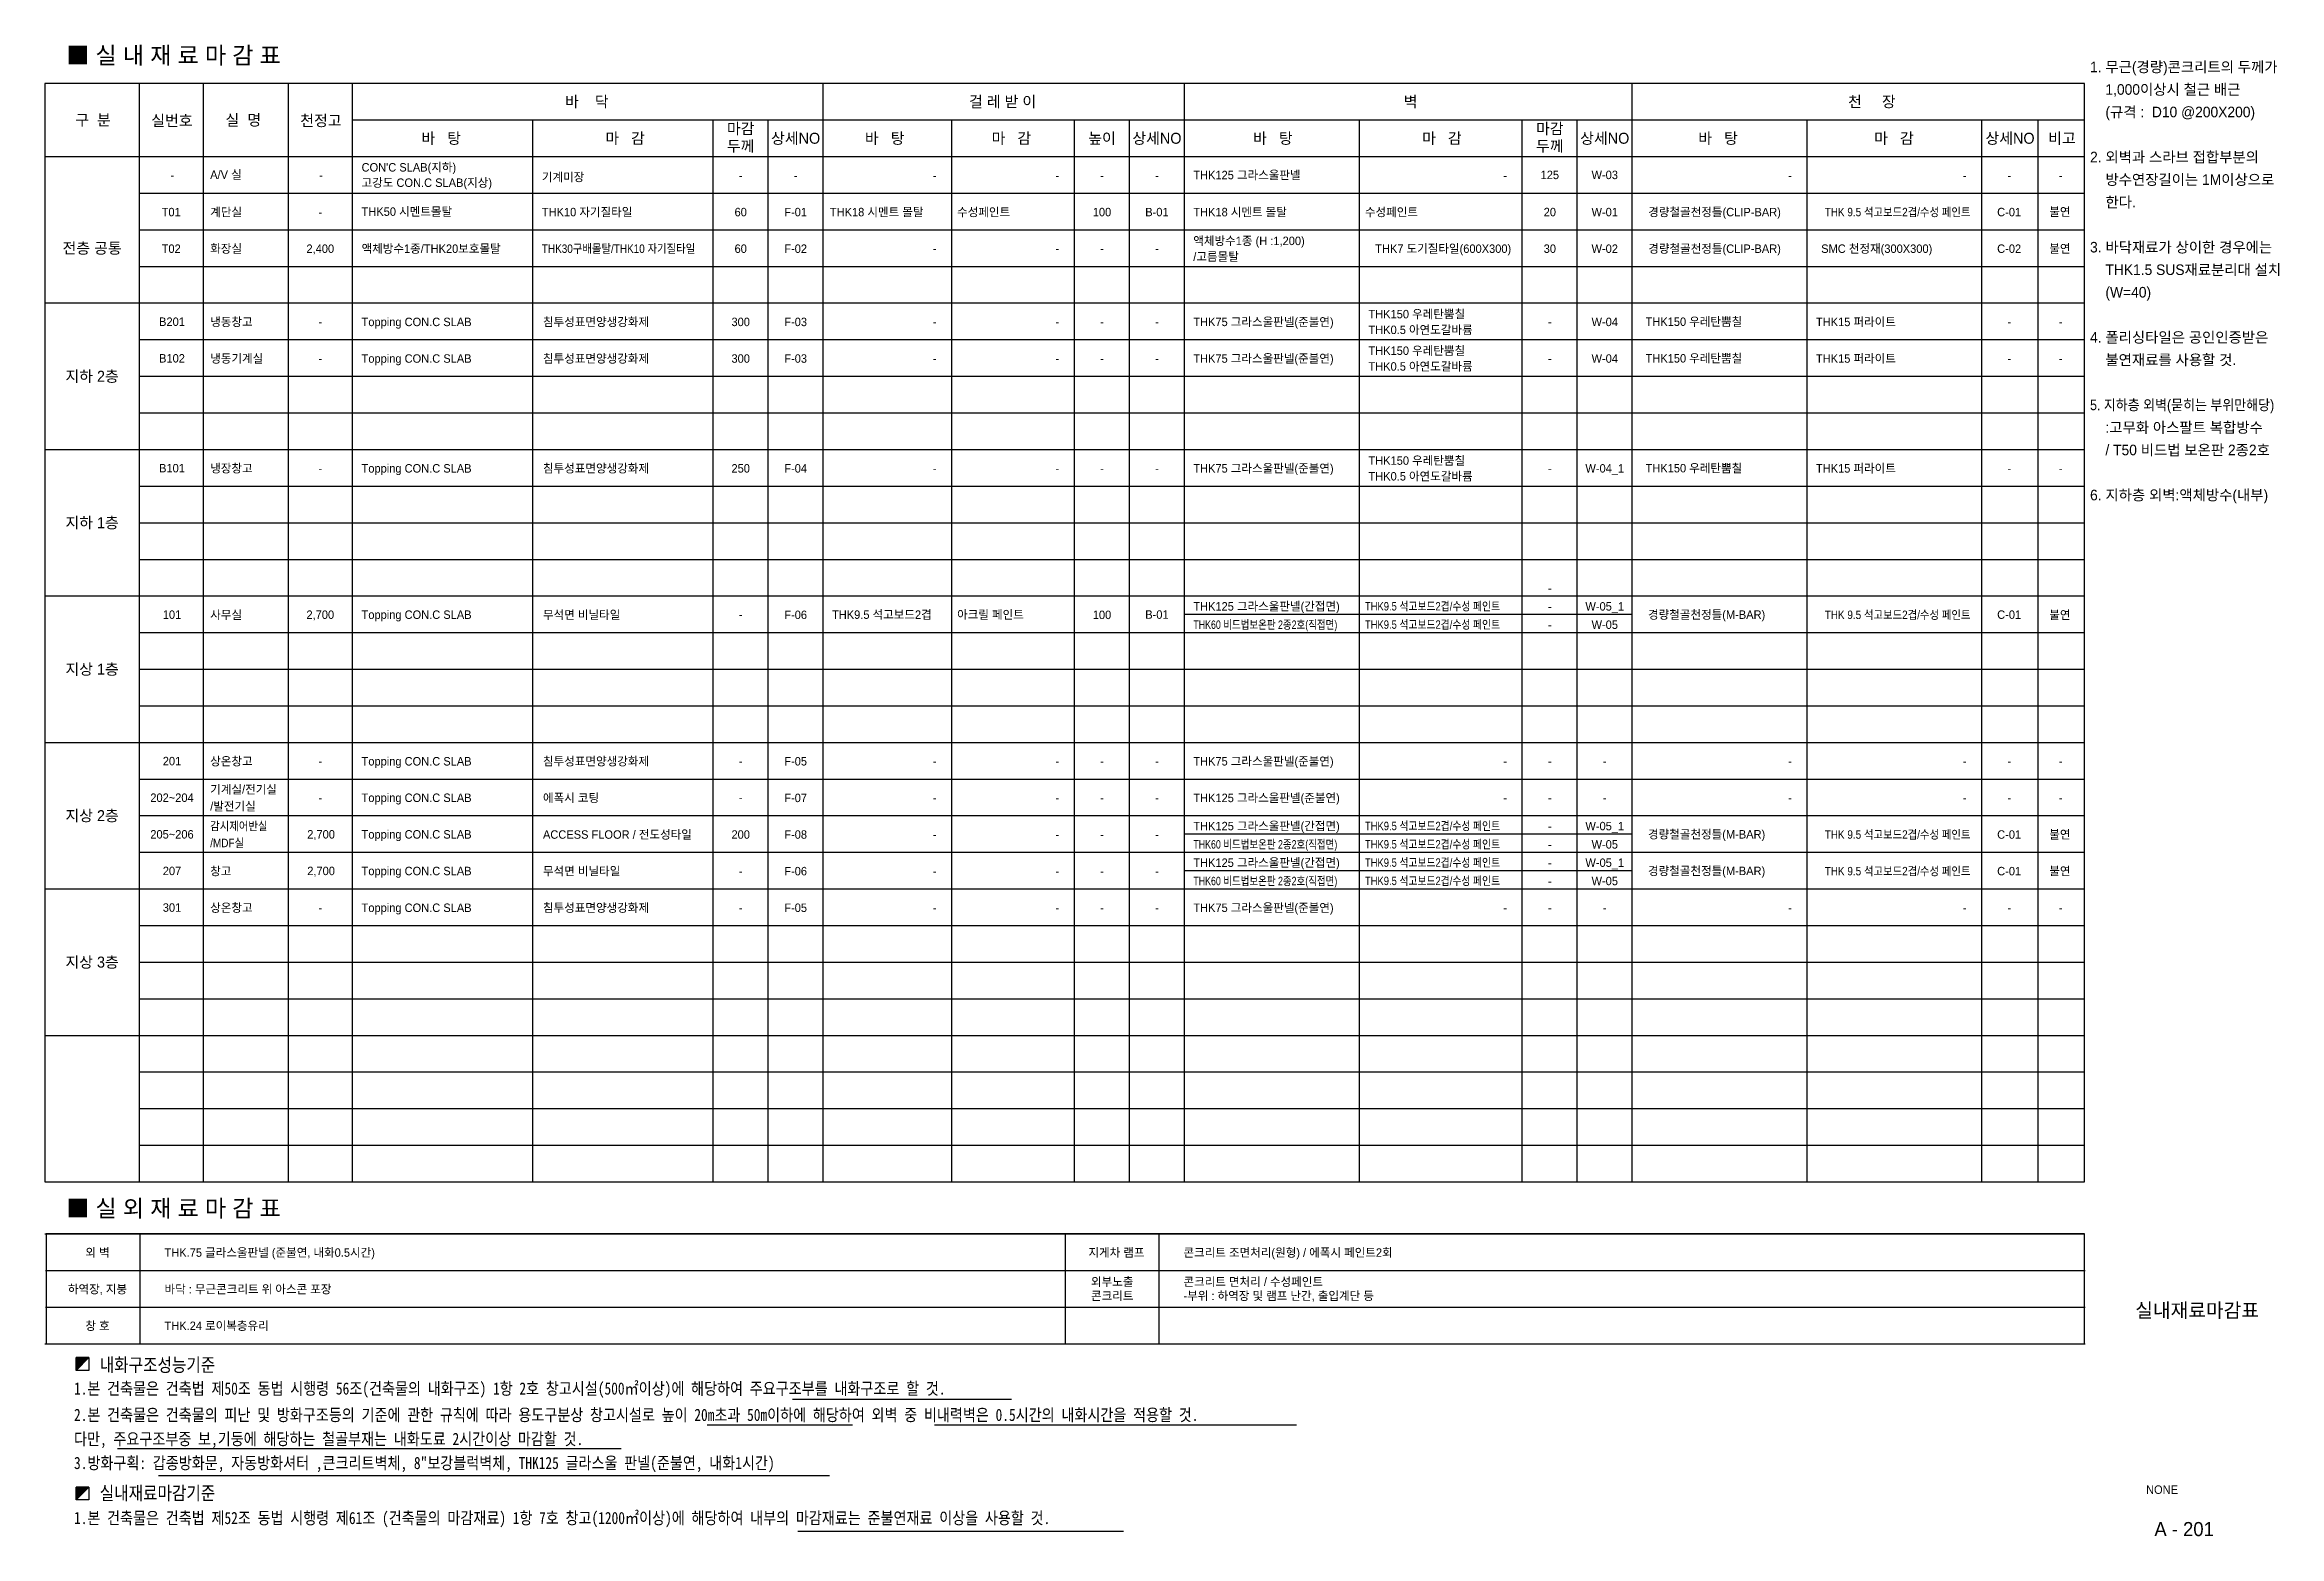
# Model space of a CAD drawing. Header units: millimetres. Extents: x 759136 to 783884, y -498149 to -492840.
# Drawn here: x 759136 to 767067, y -498149 to -492853 of the extents above; entities that cross this region are included whole.
import ezdxf
from ezdxf.enums import TextEntityAlignment as Align

# ---------------------------------------------------------------- set-up
doc = ezdxf.new("R2010")
doc.units = ezdxf.units.MM
for name, color, linetype in [('3TEX', 3, 'Continuous'), ('4', 4, 'Continuous'), ('4A.TEC FORM-TEXT', 3, 'Continuous'), ('4A.TEC TEXT 2', 3, 'Continuous'), ('A-SYM', 7, 'Continuous'), ('A-TEXT', 3, 'Continuous'), ('STEEL', 3, 'Continuous')]:
    doc.layers.add(name, color=color, linetype=linetype)
doc.styles.add('#TL_Dotum', font='', dxfattribs={"width": 0.85})
doc.styles.add('1', font='')
doc.styles.add('나눔고딕', font='')
doc.styles.add('돋움', font='')
doc.styles.add('돋음체', font='')
doc.styles.get('#TL_Dotum').set_extended_font_data('DotumChe')
doc.styles.get('1').set_extended_font_data('Dotum')
doc.styles.get('나눔고딕').set_extended_font_data('Dotum')
doc.styles.get('돋움').set_extended_font_data('Dotum')
doc.styles.get('돋음체').set_extended_font_data('Dotum')

msp = doc.modelspace()

# ---------------------------------------------------------------- texts
at = {"layer": '3TEX'}
for s, height, style, p in [('■ 실 내 재 료 마 감 표', 60, '돋음체', (759212.4, -492920.6)), ("CON'C SLAB(지하)", 30, '1', (760260.5, -493303.4)), ('고강도 CON.C SLAB(지상)', 30, '1', (760260.5, -493357.9)), ('THK125 그라스울판넬', 30, '1', (763212.7, -493330.8)), ('THK50 시멘트몰탈', 30, '1', (760260.5, -493460.6)), ('THK18 시멘트 몰탈', 30, '1', (761922.8, -493462.2)), ('THK18 시멘트 몰탈', 30, '1', (763212.7, -493462.2)), ('불연', 30, '1', (766251.1, -493461.5)), ('액체방수1종/THK20보호몰탈', 30, '1', (760260.5, -493592.2)), ('/고름몰탈', 30, '1', (763212.7, -493620.3)), ('액체방수1종 (H :1,200)', 30, '1', (763212.7, -493564.5)), ('불연', 30, '1', (766251.1, -493592.2)), ('Topping CON.C SLAB', 30, '1', (760260.5, -493852.2)), ('THK75 그라스울판넬(준불연)', 30, '1', (763212.7, -493852.2)), ('Topping CON.C SLAB', 30, '1', (760260.5, -493982.2)), ('THK75 그라스울판넬(준불연)', 30, '1', (763212.7, -493982.2)), ('Topping CON.C SLAB', 30, '1', (760260.5, -494372.2)), ('THK75 그라스울판넬(준불연)', 30, '1', (763212.7, -494372.2)), ('THK9.5 석고보드2겹', 30, '1', (761930.3, -494891.5)), ('THK125 그라스울판넬(간접면)', 30, '1', (763212.7, -494862.2)), ('불연', 30, '1', (766251.1, -494892.6)), ('Topping CON.C SLAB', 30, '1', (760260.5, -494891.7)), ('Topping CON.C SLAB', 30, '1', (760260.5, -495412.2)), ('THK75 그라스울판넬(준불연)', 30, '1', (763212.7, -495412.2)), ('Topping CON.C SLAB', 30, '1', (760260.5, -495541.7)), ('THK125 그라스울판넬(준불연)', 30, '1', (763212.7, -495542.2)), ('Topping CON.C SLAB', 30, '1', (760260.5, -495671.7)), ('THK125 그라스울판넬(간접면)', 30, '1', (763212.7, -495642.2)), ('불연', 30, '1', (766251.1, -495672.2)), ('Topping CON.C SLAB', 30, '1', (760260.5, -495801.7)), ('THK125 그라스울판넬(간접면)', 30, '1', (763212.7, -495772.2)), ('불연', 30, '1', (766251.1, -495802.2)), ('Topping CON.C SLAB', 30, '1', (760260.5, -495932.2)), ('THK75 그라스울판넬(준불연)', 30, '1', (763212.7, -495932.2)), ('■ 실 외 재 료 마 감 표', 60, '돋음체', (759212.4, -497014.2))]:
    msp.add_text(s, height=height, dxfattribs=dict(at, style=style)).set_placement(p)
at = {"layer": '3TEX', "style": '1'}
for s, height, p in [('바    닥', 39, (761060.1, -493055.2)), ('걸 레 받 이', 39, (762535.7, -493055.2)), ('벽', 39, (763984.1, -493055.2)), ('천     장', 39, (765621.3, -493055.2)), ('구  분', 39, (759307.5, -493120.2)), ('실번호', 39, (759587.3, -493122.4)), ('실  명', 39, (759840.6, -493120.4)), ('천정고', 39, (760116.2, -493122.4)), ('바   탕', 39, (760543, -493185.2)), ('두께', 39, (761606.2, -493212.9)), ('마감', 39, (761606.2, -493151)), ('상세NO', 39, (761801.2, -493185.2)), ('바   탕', 39, (762117.2, -493185.2)), ('높이', 39, (762888.6, -493185.2)), ('상세NO', 39, (763083.6, -493185.2)), ('바   탕', 39, (763495.1, -493185.2)), ('두께', 39, (764478.2, -493212.9)), ('마감', 39, (764478.2, -493151)), ('상세NO', 39, (764673.1, -493185.2)), ('바   탕', 39, (765075.3, -493185.2)), ('상세NO', 39, (766111.6, -493185.2)), ('비고', 39, (766296, -493185.2)), ('-', 30, (759589.3, -493316.5)), ('-', 30, (760116.8, -493316.5)), ('-', 30, (761606.2, -493317.2)), ('-', 30, (762888.6, -493317.2)), ('-', 30, (763083.6, -493317.2)), ('125', 30, (764478.2, -493315.2)), ('-', 30, (766291.3, -493317.2)), ('경량철골천정틀(CLIP-BAR)', 30, (765062.9, -493447.2)), ('T01', 30, (759584.7, -493447.2)), ('-', 30, (760113.9, -493447.2)), ('60', 30, (761606.2, -493447.2)), ('100', 30, (762888.6, -493447.2)), ('B-01', 30, (763083.6, -493447.2)), ('20', 30, (764478.2, -493447.2)), ('전층 공통', 39, (759304, -493575.2)), ('T02', 30, (759584.7, -493577.2)), ('2,400', 30, (760113.9, -493577.2)), ('60', 30, (761606.2, -493577.2)), ('-', 30, (762888.6, -493577.2)), ('-', 30, (763083.6, -493577.2)), ('30', 30, (764478.2, -493577.2)), ('경량철골천정틀(CLIP-BAR)', 30, (765062.9, -493577.2)), ('B201', 30, (759587.6, -493836.5)), ('300', 30, (761606.2, -493837.2)), ('THK150 우레탄뿜칠', 30, (764989.6, -493836.5)), ('-', 30, (760113.9, -493837.2)), ('-', 30, (762888.6, -493837.2)), ('-', 30, (763083.6, -493837.2)), ('-', 30, (764478.2, -493837.2)), ('-', 30, (766291.3, -493837.2)), ('B102', 30, (759587.6, -493966.5)), ('-', 30, (760113.9, -493967.2)), ('300', 30, (761606.2, -493967.2)), ('-', 30, (762888.6, -493967.2)), ('-', 30, (763083.6, -493967.2)), ('-', 30, (764478.2, -493967.2)), ('THK150 우레탄뿜칠', 30, (764989.6, -493966.5)), ('-', 30, (766291.3, -493967.2)), ('지하 2층', 39, (759304, -494030.2)), ('B101', 30, (759587.6, -494356.5)), ('-', 30, (760113.9, -494357.2)), ('250', 30, (761606.2, -494357.2)), ('-', 30, (762888.6, -494357.2)), ('-', 30, (763083.6, -494357.2)), ('-', 30, (764478.2, -494357.2)), ('THK150 우레탄뿜칠', 30, (764989.6, -494356.5)), ('-', 30, (766291.3, -494357.2)), ('지하 1층', 39, (759304, -494550.2)), ('-', 30, (764478.2, -494782.6)), ('-', 30, (764478.2, -494847.6)), ('경량철골천정틀(M-BAR)', 30, (765034.7, -494876.5)), ('101', 30, (759587.6, -494876.5)), ('2,700', 30, (760113.9, -494876.7)), ('-', 30, (761606.2, -494876.5)), ('100', 30, (762888.6, -494877.3)), ('B-01', 30, (763083.6, -494876.2)), ('-', 30, (764478.2, -494912.6)), ('지상 1층', 39, (759304, -495070.2)), ('201', 30, (759587.6, -495396.5)), ('-', 30, (760113.9, -495397.2)), ('-', 30, (761606.2, -495397.2)), ('-', 30, (762888.6, -495397.2)), ('-', 30, (763083.6, -495397.2)), ('-', 30, (764478.2, -495397.2)), ('-', 30, (766291.3, -495397.2)), ('지상 2층', 39, (759304, -495590.2)), ('202~204', 30, (759587.6, -495526.5)), ('-', 30, (760113.9, -495526.7)), ('-', 30, (761606.2, -495526.5)), ('-', 30, (762888.6, -495527.2)), ('-', 30, (763083.6, -495527.2)), ('-', 30, (764478.2, -495527.2)), ('-', 30, (766291.3, -495527.2)), ('205~206', 30, (759587.6, -495656.5)), ('2,700', 30, (760116.8, -495656.5)), ('200', 30, (761606.2, -495657.2)), ('-', 30, (764478.2, -495627.6)), ('경량철골천정틀(M-BAR)', 30, (765034.7, -495656.5)), ('-', 30, (762888.6, -495657.2)), ('-', 30, (763083.6, -495657.2)), ('-', 30, (764478.2, -495692.6)), ('207', 30, (759587.6, -495786.5)), ('2,700', 30, (760116.8, -495786.5)), ('-', 30, (761606.2, -495787.2)), ('-', 30, (762888.6, -495787.2)), ('-', 30, (763083.6, -495787.2)), ('-', 30, (764478.2, -495757.6)), ('경량철골천정틀(M-BAR)', 30, (765034.7, -495786.5)), ('-', 30, (764478.2, -495822.6)), ('301', 30, (759587.6, -495916.5)), ('-', 30, (760113.9, -495917.2)), ('-', 30, (761606.2, -495917.2)), ('-', 30, (762888.6, -495917.2)), ('-', 30, (763083.6, -495917.2)), ('-', 30, (764478.2, -495917.2)), ('-', 30, (766291.3, -495917.2)), ('지상 3층', 39, (759304, -496110.2)), ('외 벽', 30, (759323.2, -497141.5)), ('지게차 램프', 30, (762939.9, -497141.5)), ('외부노출', 30, (762924.9, -497245.2)), ('하역장, 지붕', 30, (759323.2, -497271.5)), ('콘크리트', 30, (762924.9, -497295.2)), ('창 호', 30, (759323.2, -497401.5))]:
    msp.add_text(s, height=height, dxfattribs=at).set_placement(p, align=Align.MIDDLE_CENTER)
for s, p in [('A/V 실', (759723.2, -493314.4)), ('계단실', (759723.2, -493447.2)), ('화장실', (759723.2, -493577.2)), ('냉동창고', (759723.2, -493837.2)), ('냉동기계실', (759723.2, -493967.2)), ('냉장창고', (759723.2, -494357.2)), ('사무실', (759723.2, -494877.2)), ('상온창고', (759723.2, -495397.2)), ('기계실/전기실', (759723.2, -495497.2)), ('/발전기실', (759723.2, -495557.2)), ('창고', (759723.2, -495787.2)), ('상온창고', (759723.2, -495917.2)), ('THK.75 글라스울판넬 (준불연, 내화0.5시간)', (759561.1, -497141.5)), ('콘크리트 조면처리(원형) / 에폭시 페인트2회', (763177.8, -497141.5)), ('콘크리트 면처리 / 수성페인트', (763177.8, -497245.2)), ('바닥 : 무근콘크리트 위 아스콘 포장', (759561.1, -497271.5)), ('-부위 : 하역장 및 램프 난간, 출입계단 등', (763177.8, -497295.2)), ('THK.24 로이복층유리', (759561.1, -497401.5))]:
    msp.add_text(s, height=30, dxfattribs=at).set_placement(p, align=Align.MIDDLE_LEFT)
at = {"layer": '3TEX', "color": 6, "style": '1'}
for s, p in [('-', (761801.2, -493317.2)), ('W-03', (764673.1, -493315.2)), ('-', (766109.3, -493317.2)), ('F-01', (761801.2, -493447.2)), ('W-01', (764673.1, -493447.2)), ('C-01', (766108.5, -493447.2)), ('F-02', (761801.2, -493577.2)), ('W-02', (764673.1, -493577.2)), ('C-02', (766108.5, -493577.2)), ('F-03', (761801.2, -493837.2)), ('W-04', (764673.2, -493837.2)), ('-', (766109.3, -493837.2)), ('F-03', (761801.2, -493967.2)), ('W-04', (764673.2, -493967.2)), ('-', (766109.3, -493967.2)), ('F-04', (761801.2, -494357.2)), ('W-04_1', (764673.2, -494357.2)), ('-', (766109.3, -494357.2)), ('W-05_1', (764673.2, -494847.2)), ('F-06', (761801.2, -494877.2)), ('W-05', (764673.2, -494912.2)), ('C-01', (766108.5, -494876.5)), ('F-05', (761801.2, -495397.2)), ('-', (764673.2, -495397.2)), ('-', (766109.3, -495397.2)), ('F-07', (761801.2, -495527.2)), ('-', (764673.2, -495527.2)), ('-', (766109.3, -495527.2)), ('F-08', (761801.2, -495657.2)), ('W-05_1', (764673.2, -495627.2)), ('C-01', (766108.5, -495657.2)), ('W-05', (764673.2, -495692.2)), ('F-06', (761801.2, -495787.2)), ('W-05_1', (764673.2, -495757.2)), ('W-05', (764673.2, -495822.2)), ('C-01', (766108.5, -495787.2)), ('F-05', (761801.2, -495917.2)), ('-', (764673.2, -495917.2)), ('-', (766109.3, -495917.2))]:
    msp.add_text(s, height=30, dxfattribs=at).set_placement(p, align=Align.MIDDLE_CENTER)
at = {"layer": '3TEX', "style": '1'}
for p in [(762301, -493317.2), (765336.9, -493317.2), (762301, -493577.2), (762301, -493837.2), (762301, -493967.2), (762301, -494357.2), (762301, -495397.2), (765336.9, -495397.2), (762301, -495527.2), (765336.9, -495527.2), (762301, -495657.2), (762301, -495787.2), (762301, -495917.2), (765336.9, -495917.2)]:
    msp.add_text('-', height=30, dxfattribs=at).set_placement(p, align=Align.MIDDLE_RIGHT)
at = {"layer": '3TEX', "style": '1', "width": 0.8}
for p in [(763212.7, -494927.2), (763212.7, -495707.2), (763212.7, -495837.2)]:
    msp.add_text('THK60 비드법보온판 2종2호(직접면)', height=30, dxfattribs=at).set_placement(p)
at = {"layer": '3TEX', "style": '1', "width": 0.9}
for s, p in [('감시제어반실', (759723.2, -495627.2)), ('/MDF실', (759723.2, -495687.2))]:
    msp.add_text(s, height=30, dxfattribs=at).set_placement(p, align=Align.MIDDLE_LEFT)
at = {"layer": '4', "style": '1'}
for s, height, p in [('마   감', 39, (761195.9, -493185.2)), ('마   감', 39, (762566.9, -493185.2)), ('마   감', 39, (764095.1, -493185.2)), ('마   감', 39, (765699.5, -493185.2)), ('THK7 도기질타일(600X300)', 30, (764099.7, -493577.2)), ('SMC 천정재(300X300)', 30, (765638.5, -493577.2))]:
    msp.add_text(s, height=height, dxfattribs=at).set_placement(p, align=Align.MIDDLE_CENTER)
for s, p in [('기계미장', (760900.4, -493338)), ('THK10 자기질타일', (760900.4, -493462.2)), ('수성페인트', (762374.4, -493462.2)), ('수성페인트', (763822, -493462.2)), ('침투성표면양생강화제', (760904.4, -493852.2)), ('THK150 우레탄뿜칠', (763834.4, -493824.5)), ('THK0.5 아연도갈바륨', (763834.4, -493880.3)), ('침투성표면양생강화제', (760904.4, -493982.2)), ('THK150 우레탄뿜칠', (763834.4, -493954.5)), ('THK0.5 아연도갈바륨', (763834.4, -494010.3)), ('침투성표면양생강화제', (760904.4, -494372.2)), ('THK150 우레탄뿜칠', (763834.4, -494344.5)), ('THK0.5 아연도갈바륨', (763834.4, -494400.3)), ('무석면 비닐타일', (760904.4, -494892.2)), ('아크릴 페인트', (762374.4, -494891.5)), ('침투성표면양생강화제', (760904.4, -495412.2)), ('에폭시 코팅', (760904.4, -495542.2)), ('ACCESS FLOOR / 전도성타일', (760904.4, -495672.2)), ('무석면 비닐타일', (760904.4, -495802.2)), ('침투성표면양생강화제', (760904.4, -495932.2))]:
    msp.add_text(s, height=30, dxfattribs=at).set_placement(p)
for p in [(762737, -493317.2), (764326.2, -493317.2), (765957.6, -493317.2), (762737, -493577.2), (762737, -493837.2), (762737, -493967.2), (762737, -494357.2), (762737, -495397.2), (764326.2, -495397.2), (765957.6, -495397.2), (762737, -495527.2), (764326.2, -495527.2), (765957.6, -495527.2), (762737, -495657.2), (762737, -495787.2), (762737, -495917.2), (764326.2, -495917.2), (765957.6, -495917.2)]:
    msp.add_text('-', height=30, dxfattribs=at).set_placement(p, align=Align.MIDDLE_RIGHT)
at = {"layer": '4', "style": '1', "width": 0.9}
for p in [(765712.5, -493447.2), (765712.5, -494877.2), (765712.5, -495657.2), (765712.5, -495787.2)]:
    msp.add_text('THK 9.5 석고보드2겹/수성 페인트', height=30, dxfattribs=at).set_placement(p, align=Align.MIDDLE_CENTER)
msp.add_text('THK30구배몰탈/THK10 자기질타일', height=30, dxfattribs=at).set_placement((760900.4, -493592.2))
at = {"layer": '4', "style": '1'}
for p in [(765422.8, -493837.2), (765422.8, -493967.2), (765422.8, -494357.2)]:
    msp.add_text('THK15 퍼라이트', height=30, dxfattribs=at).set_placement(p, align=Align.MIDDLE_LEFT)
at = {"layer": '4', "style": '1', "width": 0.85}
for p in [(763822, -494846.8), (763822, -494911.8), (763822, -495626.8), (763822, -495691.8), (763822, -495756.8), (763822, -495821.8)]:
    msp.add_text('THK9.5 석고보드2겹/수성 페인트', height=30, dxfattribs=at).set_placement(p, align=Align.MIDDLE_LEFT)
at = {"layer": '4A.TEC FORM-TEXT', "style": '돋움'}
msp.add_text('A - 201', height=50, dxfattribs=at).set_placement((766729.6, -498148.2), align=Align.CENTER)
at = {"layer": '4A.TEC TEXT 2', "color": 3, "style": '나눔고딕'}
for s, p in [('1. 무근(경량)콘크리트의 두께가 ', (766395.7, -492961.9)), ('    1,000이상시 철근 배근', (766395.7, -493041.9)), ('    (규격 :  D10 @200X200)', (766395.7, -493121.9)), ('2. 외벽과 스라브 접합부분의 ', (766395.7, -493281.9)), ('    방수연장길이는 1M이상으로 ', (766395.7, -493361.9)), ('    한다.', (766395.7, -493441.9)), ('3. 바닥재료가 상이한 경우에는 ', (766395.7, -493601.9)), ('    THK1.5 SUS재료분리대 설치', (766395.7, -493681.9)), ('    (W=40)', (766395.7, -493761.9)), ('4. 폴리싱타일은 공인인증받은', (766395.7, -493921.9)), ('    불연재료를 사용할 것.', (766395.7, -494001.9)), ('    :고무화 아스팔트 복합방수', (766395.7, -494241.9)), ('    / T50 비드법 보온판 2종2호', (766395.7, -494321.9)), ('6. 지하층 외벽:액체방수(내부)', (766395.7, -494481.9))]:
    msp.add_text(s, height=37.5, dxfattribs=at).set_placement(p, align=Align.BOTTOM_LEFT)
at = {"layer": '4A.TEC TEXT 2', "color": 3, "style": '나눔고딕', "width": 0.9}
msp.add_text('5. 지하층 외벽(묻히는 부위만해당)', height=37.5, dxfattribs=at).set_placement((766395.7, -494161.9), align=Align.BOTTOM_LEFT)
at = {"layer": '4A.TEC TEXT 2', "style": '나눔고딕'}
for s, height, p in [('실내재료마감표', 50, (766775.8, -497371.5)), ('NONE', 30, (766651.2, -497998.2))]:
    msp.add_text(s, height=height, dxfattribs=at).set_placement(p, align=Align.CENTER)
at = {"layer": 'A-TEXT', "color": 2, "style": '#TL_Dotum', "width": 0.85}
for s, p in [('내화구조성능기준', (759331.1, -497540.4)), ('실내재료마감기준', (759331.1, -497995.3))]:
    msp.add_text(s, height=48.06, dxfattribs=at).set_placement(p, align=Align.MIDDLE_LEFT)
at = {"layer": 'A-TEXT', "color": 3, "style": '#TL_Dotum', "width": 0.85}
for s, height, p in [('1.본 건축물은 건축법 제50조 동법 시행령 56조(건축물의 내화구조) 1항 2호 창고시설(500㎡이상)에 해당하여 주요구조부를 내화구조로 할 것.', 43.251, (759239.8, -497624.1)), ('2.본 건축물은 건축물의 피난 및 방화구조등의 기준에 관한 규칙에 따라 용도구분상 창고시설로 높이 20m초과 50m이하에 해당하여 외벽 중 비내력벽은 0.5시간의 내화시간을 적용할 것.', 43.2514, (759239.8, -497717.7)), ('다만, 주요구조부중 보,기둥에 해당하는 철골부재는 내화도료 2시간이상 마감할 것.', 43.251, (759239.8, -497803.1)), ('3.방화구획: 갑종방화문, 자동방화셔터 ,큰크리트벽체, 8"보강블럭벽체, THK125 글라스울 판넬(준불연, 내화1시간)', 43.251, (759239.8, -497888.4)), ('1.본 건축물은 건축법 제52조 동법 시행령 제61조 (건축물의 마감재료) 1항 7호 창고(1200㎡이상)에 해당하여 내부의 마감재료는 준불연재료 이상을 사용할 것. ', 43.251, (759239.8, -498083.8))]:
    msp.add_text(s, height=height, dxfattribs=at).set_placement(p, align=Align.MIDDLE_LEFT)

# ---------------------------------------------------------------- blocks, each defined once
blk = doc.blocks.new('Sym_11note')
at = {"layer": 'A-SYM'}
blk.add_hatch(color=256, dxfattribs=at).paths.add_polyline_path([(0, 3.75), (0, 0), (1.875, 1.875), (3.75, 3.75)])
blk.add_line((0, 0), (3.75, 3.75), dxfattribs=at)
for points in [[(3.75, 0), (0, 0), (0, 3.75), (3.75, 3.75)], [(0, 3.75), (0, 0), (1.875, 1.875), (3.75, 3.75), (0, 3.75)]]:
    blk.add_lwpolyline(points, close=True, dxfattribs=at)

# ---------------------------------------------------------------- linework, layer by layer
for p, q in [((759472.4, -496890.2), (759472.4, -492990.2)), ((759699.3, -496890.2), (759699.3, -492990.2)), ((760001.5, -496890.2), (760001.5, -492990.2)), ((760228.8, -496890.2), (760228.8, -492990.2)), ((761898.7, -496890.2), (761898.7, -492990.2)), ((763181.1, -496890.2), (763181.1, -492990.2)), ((764770.4, -496890.2), (764770.4, -492990.2)), ((760228.8, -493120.2), (766375.7, -493120.2)), ((759135.7, -493250.2), (766375.7, -493250.2)), ((766375.7, -493770.2), (759135.7, -493770.2)), ((759135.7, -494290.2), (766375.7, -494290.2)), ((759135.7, -494810.2), (766375.7, -494810.2)), ((759135.7, -495330.2), (766375.7, -495330.2)), ((759135.7, -495850.2), (766375.7, -495850.2)), ((759472.4, -496240.2), (766375.7, -496240.2)), ((759135.7, -496370.2), (766375.7, -496370.2)), ((759474.8, -497465.2), (759474.8, -497075.2)), ((762758.2, -497075.2), (762758.2, -497465.2)), ((763091.5, -497465.2), (763091.5, -497075.2)), ((759135.7, -497465.2), (766375.7, -497465.2)), ((759138.2, -497465.2), (766378.2, -497465.2))]:
    msp.add_line(p, q)
for points in [[(759135.7, -496890.2), (766375.7, -496890.2), (766375.7, -492990.2), (759135.7, -492990.2)], [(759140.7, -497465.2), (766375.7, -497465.2), (766375.7, -497075.2), (759140.7, -497075.2)]]:
    msp.add_lwpolyline(points, close=True)
at = {"layer": 'A-TEXT', "color": 2}
for p, q in [((762566.8, -497663), (761789.7, -497663)), ((762003.2, -497754.7), (761487.5, -497754.7)), ((763579.3, -497754.3), (762294.2, -497754.3)), ((761182.4, -497838.8), (759393.6, -497838.8)), ((761921.4, -497934.7), (759539.8, -497934.7)), ((762965.3, -498132.1), (761808.8, -498132.1))]:
    msp.add_line(p, q, dxfattribs=at)
at = {"layer": 'STEEL', "color": 8}
for p, q in [((760868.8, -496890.2), (760868.8, -493120.2)), ((761508.7, -496890.2), (761508.7, -493120.2)), ((761703.7, -496890.2), (761703.7, -493120.2)), ((762355.1, -496890.2), (762355.1, -493120.2)), ((762791.1, -496890.2), (762791.1, -493120.2)), ((762986.1, -496890.2), (762986.1, -493120.2)), ((763802.8, -496890.2), (763802.8, -493120.2)), ((764380.4, -496890.2), (764380.4, -493120.2)), ((764575.7, -496890.2), (764575.7, -493120.2)), ((765391.1, -496890.2), (765391.1, -493120.2)), ((766011.8, -496890.2), (766011.8, -493120.2)), ((766211.3, -496890.2), (766211.3, -493120.2)), ((759472.4, -493380.2), (766375.7, -493380.2)), ((759472.4, -493510.2), (766375.7, -493510.2)), ((759472.4, -493640.2), (766375.7, -493640.2)), ((759472.4, -493900.2), (766375.7, -493900.2)), ((759472.4, -494030.2), (766375.7, -494030.2)), ((759472.4, -494030.2), (766375.7, -494030.2)), ((759472.4, -494160.2), (766375.7, -494160.2)), ((759472.4, -494160.2), (766375.7, -494160.2)), ((759472.4, -494420.2), (766375.7, -494420.2)), ((759472.4, -494550.2), (766375.7, -494550.2)), ((759472.4, -494680.2), (766375.7, -494680.2)), ((763181.1, -494875.2), (764770.4, -494875.2)), ((759472.4, -494940.2), (766375.7, -494940.2)), ((759472.4, -495070.2), (766375.7, -495070.2)), ((759472.4, -495200.2), (766375.7, -495200.2)), ((759472.4, -495460.2), (766375.7, -495460.2)), ((759472.4, -495590.2), (766375.7, -495590.2)), ((759472.4, -495720.2), (766375.7, -495720.2)), ((763181.1, -495655.2), (764770.4, -495655.2)), ((763181.1, -495785.2), (764770.4, -495785.2)), ((759472.4, -495980.2), (766375.7, -495980.2)), ((759472.4, -496110.2), (766375.7, -496110.2)), ((759472.4, -496240.2), (766375.7, -496240.2)), ((759472.4, -496370.2), (766375.7, -496370.2)), ((759472.4, -496370.2), (766375.7, -496370.2)), ((759472.4, -496500.2), (766375.7, -496500.2)), ((759472.4, -496630.2), (766375.7, -496630.2)), ((759472.4, -496760.2), (766375.7, -496760.2)), ((759135.7, -497075.2), (766375.7, -497075.2)), ((759138.2, -497205.2), (766378.2, -497205.2)), ((759138.2, -497335.2), (762758.2, -497335.2)), ((762758.2, -497335.2), (766378.2, -497335.2))]:
    msp.add_line(p, q, dxfattribs=at)

# ---------------------------------------------------------------- block references
at = {"layer": 'A-SYM', "xscale": 12.014285660293, "yscale": 12.014285660293, "zscale": 12.014285660293}
for p in [(759247.1, -497559.6), (759247.1, -498019.3)]:
    msp.add_blockref('Sym_11note', p, dxfattribs=at)

msp.set_redraw_order([(e.dxf.handle, doc.entitydb.next_handle()) for e in msp.query("TEXT MTEXT ATTDEF DIMENSION ARC_DIMENSION")])  # texts and dimensions are drawn at this point

doc.saveas('drawing.dxf')
